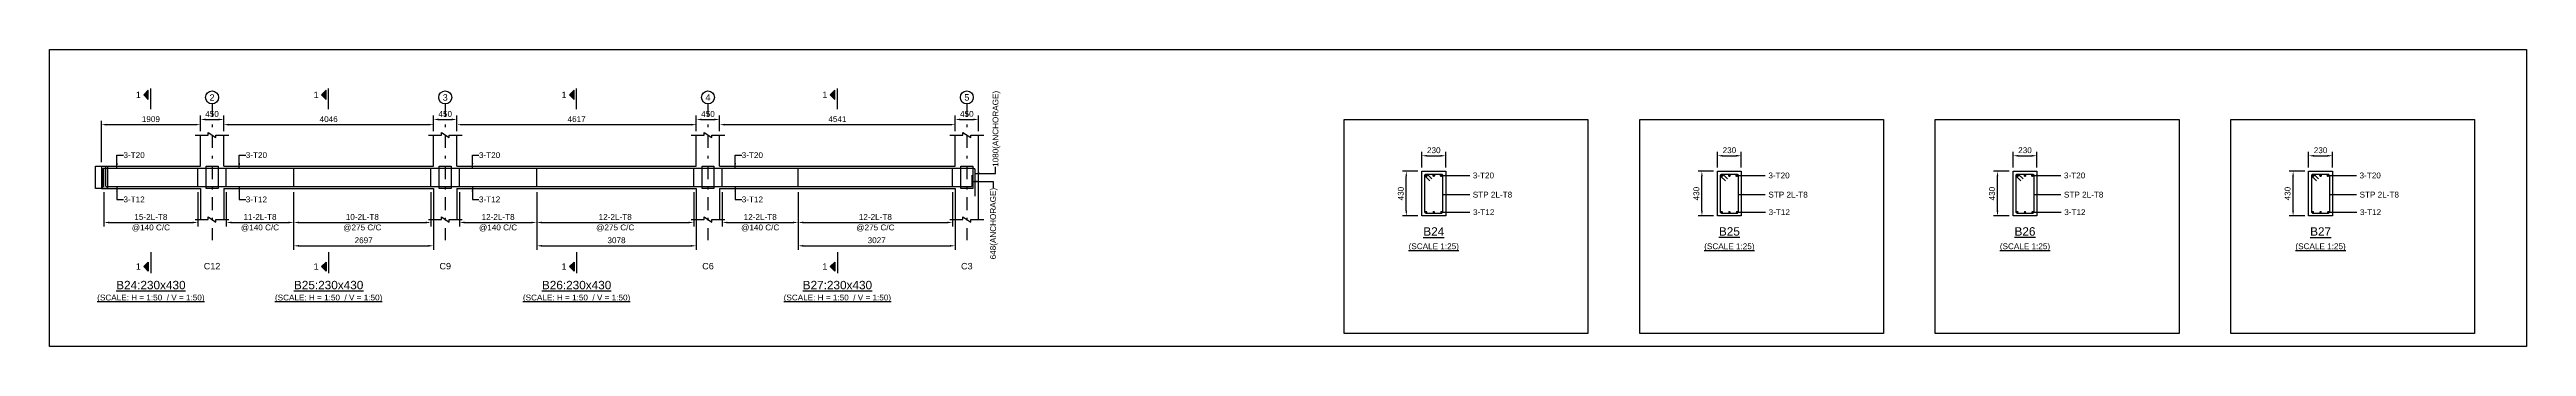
# Model space of a CAD drawing. Header units: inches. Extents: x -2000 to 93976, y -209440 to 3300.
# Drawn here: x -2000 to 93525, y -184280 to -172820 of the extents above; entities that cross this region are included whole.
import ezdxf
from ezdxf.enums import TextEntityAlignment as Align

# ---------------------------------------------------------------- set-up
doc = ezdxf.new("R2010")
doc.units = ezdxf.units.IN
doc.header["$LTSCALE"] = 1000
doc.header["$MEASUREMENT"] = 0
doc.linetypes.add('SCCenter', pattern=[1.2, 0.5, -0.3, 0.1, -0.3])
doc.linetypes.add('SCHidden', pattern=[0.2, 0.1, -0.1])
for name, color, linetype in [('Concrete Line', 2, 'Continuous'), ('Cut Line', 31, 'Continuous'), ('Dimension', 31, 'Continuous'), ('Grid', 8, 'Continuous'), ('Labels', 4, 'Continuous'), ('Labels_Support', 4, 'Continuous'), ('Link', 225, 'Continuous'), ('Reinforcement', 4, 'Continuous'), ('Schedule Border', 60, 'Continuous'), ('Section Mark', 5, 'Continuous'), ('Solid', 25, 'Continuous'), ('Text', 31, 'Continuous'), ('Text_Scale', 31, 'Continuous')]:
    doc.layers.add(name, color=color, linetype=linetype)
doc.styles.add('SC-SansSerif', font='SansSerif')
doc.styles.get("Standard").update_dxf_attribs({"font": 'txt.shx'})
doc.dimstyles.new('SCBBSDimStyl', dxfattribs={"dimtxt": 225, "dimasz": 200, "dimexe": 150, "dimexo": 150, "dimgap": 100, "dimtad": 1, "dimtoh": 1, "dimdec": 0, "dimzin": 0, "dimdsep": 46, "dimtxsty": 'SC-SansSerif', "dimcen": 0.09, "dimclrd": 8, "dimclre": 8, "dimclrt": 31, "dimadec": 0, "dimazin": 0, "dimtfac": 1, "dimtdec": 0, "dimtix": 1, "dimtofl": 0, "dimtmove": 0, "dimatfit": 3, "dimfxl": 1, "dimtolj": 1, "dimtzin": 0, "dimarcsym": 0})
doc.dimstyles.get("Standard").update_dxf_attribs({"dimtxt": 0.18, "dimasz": 200, "dimexe": 0.18, "dimexo": 0.0625, "dimgap": 0.09, "dimtad": 0, "dimtih": 1, "dimtoh": 1, "dimdec": 4, "dimzin": 0, "dimdsep": 46, "dimtxsty": 'Standard', "dimcen": 0.09, "dimadec": 0, "dimazin": 0, "dimtfac": 1, "dimtdec": 4, "dimtofl": 0, "dimtmove": 0, "dimatfit": 3, "dimfxl": 1, "dimtolj": 1, "dimtzin": 0, "dimarcsym": 0})

# ---------------------------------------------------------------- blocks, each defined once
blk = doc.blocks.new('*D133')
at = {"color": 8, "linetype": 'ByBlock', "lineweight": -2}
for p, q in [((100, -178330), (100, -179645)), ((3718, -178330), (3718, -179645)), ((300, -179495), (3518, -179495))]:
    blk.add_line(p, q, dxfattribs=at)
at = {"color": 8}
for points in [[(100, -179495), (300, -179462), (300, -179528)], [(3718, -179495), (3518, -179528), (3518, -179462)]]:
    blk.add_solid(points, dxfattribs=at)
at = {"layer": 'DEFPOINTS', "color": 31}
for p in [(100, -178180), (3718, -178180), (100, -179495)]:
    blk.add_point(p, dxfattribs=at)
at = {"color": 31, "char_height": 225, "attachment_point": 5, "style": 'SC-SansSerif'}
for s, insert in [('\\A1;@140 C/C', (1909, -179708)), ('\\A1;15-2L-T8', (1909, -179282))]:
    blk.add_mtext(s, dxfattribs=dict(at, insert=insert))
blk = doc.blocks.new('*D134')
at = {"color": 8, "linetype": 'ByBlock', "lineweight": -2}
for p, q in [((4818, -178330), (4818, -179645)), ((7415, -178330), (7415, -179645)), ((5018, -179495), (7215, -179495))]:
    blk.add_line(p, q, dxfattribs=at)
at = {"color": 8}
for points in [[(4818, -179495), (5018, -179462), (5018, -179528)], [(7415, -179495), (7215, -179528), (7215, -179462)]]:
    blk.add_solid(points, dxfattribs=at)
at = {"layer": 'DEFPOINTS', "color": 31}
for p in [(4818, -178180), (7415, -178180), (4818, -179495)]:
    blk.add_point(p, dxfattribs=at)
at = {"color": 31, "char_height": 225, "attachment_point": 5, "style": 'SC-SansSerif'}
for s, insert in [('\\A1;@140 C/C', (6117, -179708)), ('\\A1;11-2L-T8', (6117, -179282))]:
    blk.add_mtext(s, dxfattribs=dict(at, insert=insert))
blk = doc.blocks.new('*D135')
at = {"color": 8, "linetype": 'ByBlock', "lineweight": -2}
for p, q in [((7415, -178330), (7415, -179645)), ((12710, -178330), (12710, -179645)), ((7615, -179495), (12510, -179495))]:
    blk.add_line(p, q, dxfattribs=at)
at = {"color": 8}
for points in [[(7415, -179495), (7615, -179462), (7615, -179528)], [(12710, -179495), (12510, -179528), (12510, -179462)]]:
    blk.add_solid(points, dxfattribs=at)
at = {"layer": 'DEFPOINTS', "color": 31}
for p in [(7415, -178180), (12710, -178180), (7415, -179495)]:
    blk.add_point(p, dxfattribs=at)
at = {"color": 31, "char_height": 225, "attachment_point": 5, "style": 'SC-SansSerif'}
for s, insert in [('\\A1;@275 C/C', (10063, -179708)), ('\\A1;10-2L-T8', (10063, -179282))]:
    blk.add_mtext(s, dxfattribs=dict(at, insert=insert))
blk = doc.blocks.new('*D136')
at = {"color": 8, "linetype": 'ByBlock', "lineweight": -2}
for p, q in [((7415, -178330), (7415, -180545)), ((12810, -178330), (12810, -180545)), ((7615, -180395), (12610, -180395))]:
    blk.add_line(p, q, dxfattribs=at)
at = {"color": 8}
for points in [[(7415, -180395), (7615, -180362), (7615, -180428)], [(12810, -180395), (12610, -180428), (12610, -180362)]]:
    blk.add_solid(points, dxfattribs=at)
at = {"layer": 'DEFPOINTS', "color": 31}
for p in [(7415, -178180), (12810, -178180), (7415, -180395)]:
    blk.add_point(p, dxfattribs=at)
at = {"color": 31, "insert": (10113, -180182), "char_height": 225, "attachment_point": 5, "style": 'SC-SansSerif'}
blk.add_mtext('\\A1;2697', dxfattribs=at)
blk = doc.blocks.new('*D137')
at = {"color": 8, "linetype": 'ByBlock', "lineweight": -2}
for p, q in [((13810, -178330), (13810, -179645)), ((16788, -178330), (16788, -179645)), ((14010, -179495), (16588, -179495))]:
    blk.add_line(p, q, dxfattribs=at)
at = {"color": 8}
for points in [[(13810, -179495), (14010, -179462), (14010, -179528)], [(16788, -179495), (16588, -179528), (16588, -179462)]]:
    blk.add_solid(points, dxfattribs=at)
at = {"layer": 'DEFPOINTS', "color": 31}
for p in [(13810, -178180), (16788, -178180), (13810, -179495)]:
    blk.add_point(p, dxfattribs=at)
at = {"color": 31, "char_height": 225, "attachment_point": 5, "style": 'SC-SansSerif'}
for s, insert in [('\\A1;@140 C/C', (15299, -179708)), ('\\A1;12-2L-T8', (15299, -179282))]:
    blk.add_mtext(s, dxfattribs=dict(at, insert=insert))
blk = doc.blocks.new('*D138')
at = {"color": 8, "linetype": 'ByBlock', "lineweight": -2}
for p, q in [((16788, -178330), (16788, -179645)), ((22844, -178330), (22844, -179645)), ((16988, -179495), (22644, -179495))]:
    blk.add_line(p, q, dxfattribs=at)
at = {"color": 8}
for points in [[(16788, -179495), (16988, -179462), (16988, -179528)], [(22844, -179495), (22644, -179528), (22644, -179462)]]:
    blk.add_solid(points, dxfattribs=at)
at = {"layer": 'DEFPOINTS', "color": 31}
for p in [(16788, -178180), (22844, -178180), (16788, -179495)]:
    blk.add_point(p, dxfattribs=at)
at = {"color": 31, "char_height": 225, "attachment_point": 5, "style": 'SC-SansSerif'}
for s, insert in [('\\A1;@275 C/C', (19816, -179708)), ('\\A1;12-2L-T8', (19816, -179282))]:
    blk.add_mtext(s, dxfattribs=dict(at, insert=insert))
blk = doc.blocks.new('*D139')
at = {"color": 8, "linetype": 'ByBlock', "lineweight": -2}
for p, q in [((16788, -178330), (16788, -180545)), ((22944, -178330), (22944, -180545)), ((16988, -180395), (22744, -180395))]:
    blk.add_line(p, q, dxfattribs=at)
at = {"color": 8}
for points in [[(16788, -180395), (16988, -180362), (16988, -180428)], [(22944, -180395), (22744, -180428), (22744, -180362)]]:
    blk.add_solid(points, dxfattribs=at)
at = {"layer": 'DEFPOINTS', "color": 31}
for p in [(16788, -178180), (22944, -178180), (16788, -180395)]:
    blk.add_point(p, dxfattribs=at)
at = {"color": 31, "insert": (19866, -180182), "char_height": 225, "attachment_point": 5, "style": 'SC-SansSerif'}
blk.add_mtext('\\A1;3078', dxfattribs=at)
blk = doc.blocks.new('*D140')
at = {"color": 8, "linetype": 'ByBlock', "lineweight": -2}
for p, q in [((23944, -178330), (23944, -179645)), ((26871, -178330), (26871, -179645)), ((24144, -179495), (26671, -179495))]:
    blk.add_line(p, q, dxfattribs=at)
at = {"color": 8}
for points in [[(23944, -179495), (24144, -179462), (24144, -179528)], [(26871, -179495), (26671, -179528), (26671, -179462)]]:
    blk.add_solid(points, dxfattribs=at)
at = {"layer": 'DEFPOINTS', "color": 31}
for p in [(23944, -178180), (26871, -178180), (23944, -179495)]:
    blk.add_point(p, dxfattribs=at)
at = {"color": 31, "char_height": 225, "attachment_point": 5, "style": 'SC-SansSerif'}
for s, insert in [('\\A1;@140 C/C', (25408, -179708)), ('\\A1;12-2L-T8', (25408, -179282))]:
    blk.add_mtext(s, dxfattribs=dict(at, insert=insert))
blk = doc.blocks.new('*D141')
at = {"color": 8, "linetype": 'ByBlock', "lineweight": -2}
for p, q in [((26871, -178330), (26871, -179645)), ((32826, -178330), (32826, -179645)), ((27071, -179495), (32626, -179495))]:
    blk.add_line(p, q, dxfattribs=at)
at = {"color": 8}
for points in [[(26871, -179495), (27071, -179462), (27071, -179528)], [(32826, -179495), (32626, -179528), (32626, -179462)]]:
    blk.add_solid(points, dxfattribs=at)
at = {"layer": 'DEFPOINTS', "color": 31}
for p in [(26871, -178180), (32826, -178180), (26871, -179495)]:
    blk.add_point(p, dxfattribs=at)
at = {"color": 31, "char_height": 225, "attachment_point": 5, "style": 'SC-SansSerif'}
for s, insert in [('\\A1;@275 C/C', (29849, -179708)), ('\\A1;12-2L-T8', (29849, -179282))]:
    blk.add_mtext(s, dxfattribs=dict(at, insert=insert))
blk = doc.blocks.new('*D142')
at = {"color": 8, "linetype": 'ByBlock', "lineweight": -2}
for p, q in [((26871, -178330), (26871, -180545)), ((32926, -178330), (32926, -180545)), ((27071, -180395), (32726, -180395))]:
    blk.add_line(p, q, dxfattribs=at)
at = {"color": 8}
for points in [[(26871, -180395), (27071, -180362), (27071, -180428)], [(32926, -180395), (32726, -180428), (32726, -180362)]]:
    blk.add_solid(points, dxfattribs=at)
at = {"layer": 'DEFPOINTS', "color": 31}
for p in [(26871, -178180), (32926, -178180), (26871, -180395)]:
    blk.add_point(p, dxfattribs=at)
at = {"color": 31, "insert": (29899, -180182), "char_height": 225, "attachment_point": 5, "style": 'SC-SansSerif'}
blk.add_mtext('\\A1;3027', dxfattribs=at)
blk = doc.blocks.new('*D143')
at = {"color": 8, "linetype": 'ByBlock', "lineweight": -2}
for p, q in [((50925, -177370), (50925, -176770)), ((51125, -176920), (51645, -176920)), ((51845, -177370), (51845, -176770))]:
    blk.add_line(p, q, dxfattribs=at)
at = {"color": 8}
for points in [[(50925, -176920), (51125, -176887), (51125, -176953)], [(51845, -176920), (51645, -176953), (51645, -176887)]]:
    blk.add_solid(points, dxfattribs=at)
at = {"layer": 'DEFPOINTS', "color": 31}
for p in [(50925, -176920), (50925, -177520), (51845, -177520)]:
    blk.add_point(p, dxfattribs=at)
at = {"color": 31, "insert": (51385, -176708), "char_height": 225, "attachment_point": 5, "style": 'SC-SansSerif'}
blk.add_mtext('\\A1;230', dxfattribs=at)
blk = doc.blocks.new('*D144')
at = {"color": 8, "linetype": 'ByBlock', "lineweight": -2}
for p, q in [((50775, -177520), (50175, -177520)), ((50325, -179040), (50325, -177720)), ((50775, -179240), (50175, -179240))]:
    blk.add_line(p, q, dxfattribs=at)
at = {"color": 8}
for points in [[(50325, -177520), (50358, -177720), (50292, -177720)], [(50325, -179240), (50292, -179040), (50358, -179040)]]:
    blk.add_solid(points, dxfattribs=at)
at = {"layer": 'DEFPOINTS', "color": 31}
for p in [(50925, -177520), (50325, -179240), (50925, -179240)]:
    blk.add_point(p, dxfattribs=at)
at = {"color": 31, "insert": (50113, -178380), "char_height": 225, "attachment_point": 5, "rotation": 90, "style": 'SC-SansSerif'}
blk.add_mtext('\\A1;430', dxfattribs=at)
blk = doc.blocks.new('*D145')
at = {"color": 8, "linetype": 'ByBlock', "lineweight": -2}
for p, q in [((62325, -177370), (62325, -176770)), ((62525, -176920), (63045, -176920)), ((63245, -177370), (63245, -176770))]:
    blk.add_line(p, q, dxfattribs=at)
at = {"color": 8}
for points in [[(62325, -176920), (62525, -176887), (62525, -176953)], [(63245, -176920), (63045, -176953), (63045, -176887)]]:
    blk.add_solid(points, dxfattribs=at)
at = {"layer": 'DEFPOINTS', "color": 31}
for p in [(62325, -176920), (62325, -177520), (63245, -177520)]:
    blk.add_point(p, dxfattribs=at)
at = {"color": 31, "insert": (62785, -176708), "char_height": 225, "attachment_point": 5, "style": 'SC-SansSerif'}
blk.add_mtext('\\A1;230', dxfattribs=at)
blk = doc.blocks.new('*D146')
at = {"color": 8, "linetype": 'ByBlock', "lineweight": -2}
for p, q in [((62175, -177520), (61575, -177520)), ((61725, -179040), (61725, -177720)), ((62175, -179240), (61575, -179240))]:
    blk.add_line(p, q, dxfattribs=at)
at = {"color": 8}
for points in [[(61725, -177520), (61758, -177720), (61692, -177720)], [(61725, -179240), (61692, -179040), (61758, -179040)]]:
    blk.add_solid(points, dxfattribs=at)
at = {"layer": 'DEFPOINTS', "color": 31}
for p in [(62325, -177520), (61725, -179240), (62325, -179240)]:
    blk.add_point(p, dxfattribs=at)
at = {"color": 31, "insert": (61513, -178380), "char_height": 225, "attachment_point": 5, "rotation": 90, "style": 'SC-SansSerif'}
blk.add_mtext('\\A1;430', dxfattribs=at)
blk = doc.blocks.new('*D147')
at = {"color": 8, "linetype": 'ByBlock', "lineweight": -2}
for p, q in [((73725, -177370), (73725, -176770)), ((73925, -176920), (74445, -176920)), ((74645, -177370), (74645, -176770))]:
    blk.add_line(p, q, dxfattribs=at)
at = {"color": 8}
for points in [[(73725, -176920), (73925, -176887), (73925, -176953)], [(74645, -176920), (74445, -176953), (74445, -176887)]]:
    blk.add_solid(points, dxfattribs=at)
at = {"layer": 'DEFPOINTS', "color": 31}
for p in [(73725, -176920), (73725, -177520), (74645, -177520)]:
    blk.add_point(p, dxfattribs=at)
at = {"color": 31, "insert": (74185, -176708), "char_height": 225, "attachment_point": 5, "style": 'SC-SansSerif'}
blk.add_mtext('\\A1;230', dxfattribs=at)
blk = doc.blocks.new('*D148')
at = {"color": 8, "linetype": 'ByBlock', "lineweight": -2}
for p, q in [((73575, -177520), (72975, -177520)), ((73125, -179040), (73125, -177720)), ((73575, -179240), (72975, -179240))]:
    blk.add_line(p, q, dxfattribs=at)
at = {"color": 8}
for points in [[(73125, -177520), (73158, -177720), (73092, -177720)], [(73125, -179240), (73092, -179040), (73158, -179040)]]:
    blk.add_solid(points, dxfattribs=at)
at = {"layer": 'DEFPOINTS', "color": 31}
for p in [(73725, -177520), (73125, -179240), (73725, -179240)]:
    blk.add_point(p, dxfattribs=at)
at = {"color": 31, "insert": (72913, -178380), "char_height": 225, "attachment_point": 5, "rotation": 90, "style": 'SC-SansSerif'}
blk.add_mtext('\\A1;430', dxfattribs=at)
blk = doc.blocks.new('*D149')
at = {"color": 8, "linetype": 'ByBlock', "lineweight": -2}
for p, q in [((85125, -177370), (85125, -176770)), ((85325, -176920), (85845, -176920)), ((86045, -177370), (86045, -176770))]:
    blk.add_line(p, q, dxfattribs=at)
at = {"color": 8}
for points in [[(85125, -176920), (85325, -176887), (85325, -176953)], [(86045, -176920), (85845, -176953), (85845, -176887)]]:
    blk.add_solid(points, dxfattribs=at)
at = {"layer": 'DEFPOINTS', "color": 31}
for p in [(85125, -176920), (85125, -177520), (86045, -177520)]:
    blk.add_point(p, dxfattribs=at)
at = {"color": 31, "insert": (85585, -176708), "char_height": 225, "attachment_point": 5, "style": 'SC-SansSerif'}
blk.add_mtext('\\A1;230', dxfattribs=at)
blk = doc.blocks.new('*D150')
at = {"color": 8, "linetype": 'ByBlock', "lineweight": -2}
for p, q in [((84975, -177520), (84375, -177520)), ((84525, -179040), (84525, -177720)), ((84975, -179240), (84375, -179240))]:
    blk.add_line(p, q, dxfattribs=at)
at = {"color": 8}
for points in [[(84525, -177520), (84558, -177720), (84492, -177720)], [(84525, -179240), (84492, -179040), (84558, -179040)]]:
    blk.add_solid(points, dxfattribs=at)
at = {"layer": 'DEFPOINTS', "color": 31}
for p in [(85125, -177520), (84525, -179240), (85125, -179240)]:
    blk.add_point(p, dxfattribs=at)
at = {"color": 31, "insert": (84313, -178380), "char_height": 225, "attachment_point": 5, "rotation": 90, "style": 'SC-SansSerif'}
blk.add_mtext('\\A1;430', dxfattribs=at)
blk = doc.blocks.new('*D151')
at = {"color": 8, "linetype": 'ByBlock', "lineweight": -2}
for p, q in [((0, -177170), (0, -175570)), ((200, -175720), (3618, -175720)), ((3818, -175970), (3818, -175570))]:
    blk.add_line(p, q, dxfattribs=at)
at = {"color": 8}
for points in [[(0, -175720), (200, -175687), (200, -175753)], [(3818, -175720), (3618, -175753), (3618, -175687)]]:
    blk.add_solid(points, dxfattribs=at)
at = {"layer": 'DEFPOINTS', "color": 31}
for p in [(0, -175720), (3818, -176120), (0, -177320)]:
    blk.add_point(p, dxfattribs=at)
at = {"color": 31, "insert": (1909, -175508), "char_height": 225, "attachment_point": 5, "style": 'SC-SansSerif'}
blk.add_mtext('\\A1;1909', dxfattribs=at)
blk = doc.blocks.new('*D152')
at = {"color": 8, "linetype": 'ByBlock', "lineweight": -2}
for p, q in [((4718, -175970), (4718, -175570)), ((4918, -175720), (12610, -175720)), ((12810, -175970), (12810, -175570))]:
    blk.add_line(p, q, dxfattribs=at)
at = {"color": 8}
for points in [[(4718, -175720), (4918, -175687), (4918, -175753)], [(12810, -175720), (12610, -175753), (12610, -175687)]]:
    blk.add_solid(points, dxfattribs=at)
at = {"layer": 'DEFPOINTS', "color": 31}
for p in [(4718, -175720), (4718, -176120), (12810, -176120)]:
    blk.add_point(p, dxfattribs=at)
at = {"color": 31, "insert": (8764, -175508), "char_height": 225, "attachment_point": 5, "style": 'SC-SansSerif'}
blk.add_mtext('\\A1;4046', dxfattribs=at)
blk = doc.blocks.new('*D153')
at = {"color": 8, "linetype": 'ByBlock', "lineweight": -2}
for p, q in [((13710, -175970), (13710, -175570)), ((13910, -175720), (22744, -175720)), ((22944, -175970), (22944, -175570))]:
    blk.add_line(p, q, dxfattribs=at)
at = {"color": 8}
for points in [[(13710, -175720), (13910, -175687), (13910, -175753)], [(22944, -175720), (22744, -175753), (22744, -175687)]]:
    blk.add_solid(points, dxfattribs=at)
at = {"layer": 'DEFPOINTS', "color": 31}
for p in [(13710, -175720), (13710, -176120), (22944, -176120)]:
    blk.add_point(p, dxfattribs=at)
at = {"color": 31, "insert": (18327, -175508), "char_height": 225, "attachment_point": 5, "style": 'SC-SansSerif'}
blk.add_mtext('\\A1;4617', dxfattribs=at)
blk = doc.blocks.new('*D154')
at = {"color": 8, "linetype": 'ByBlock', "lineweight": -2}
for p, q in [((23844, -175970), (23844, -175570)), ((24044, -175720), (32726, -175720)), ((32926, -175970), (32926, -175570))]:
    blk.add_line(p, q, dxfattribs=at)
at = {"color": 8}
for points in [[(23844, -175720), (24044, -175687), (24044, -175753)], [(32926, -175720), (32726, -175753), (32726, -175687)]]:
    blk.add_solid(points, dxfattribs=at)
at = {"layer": 'DEFPOINTS', "color": 31}
for p in [(23844, -175720), (23844, -176120), (32926, -176120)]:
    blk.add_point(p, dxfattribs=at)
at = {"color": 31, "insert": (28385, -175508), "char_height": 225, "attachment_point": 5, "style": 'SC-SansSerif'}
blk.add_mtext('\\A1;4541', dxfattribs=at)
blk = doc.blocks.new('*D155')
at = {"color": 8, "linetype": 'ByBlock', "lineweight": -2}
for p, q in [((3818, -175970), (3818, -175370)), ((4018, -175520), (4518, -175520)), ((4718, -175970), (4718, -175370))]:
    blk.add_line(p, q, dxfattribs=at)
at = {"color": 8}
for points in [[(3818, -175520), (4018, -175487), (4018, -175553)], [(4718, -175520), (4518, -175553), (4518, -175487)]]:
    blk.add_solid(points, dxfattribs=at)
at = {"layer": 'DEFPOINTS', "color": 31}
for p in [(3818, -175520), (3818, -176120), (4718, -176120)]:
    blk.add_point(p, dxfattribs=at)
at = {"color": 31, "insert": (4268, -175308), "char_height": 225, "attachment_point": 5, "style": 'SC-SansSerif'}
blk.add_mtext('\\A1;450', dxfattribs=at)
blk = doc.blocks.new('*D156')
at = {"color": 8, "linetype": 'ByBlock', "lineweight": -2}
for p, q in [((12810, -175970), (12810, -175370)), ((13010, -175520), (13510, -175520)), ((13710, -175970), (13710, -175370))]:
    blk.add_line(p, q, dxfattribs=at)
at = {"color": 8}
for points in [[(12810, -175520), (13010, -175487), (13010, -175553)], [(13710, -175520), (13510, -175553), (13510, -175487)]]:
    blk.add_solid(points, dxfattribs=at)
at = {"layer": 'DEFPOINTS', "color": 31}
for p in [(12810, -175520), (12810, -176120), (13710, -176120)]:
    blk.add_point(p, dxfattribs=at)
at = {"color": 31, "insert": (13260, -175308), "char_height": 225, "attachment_point": 5, "style": 'SC-SansSerif'}
blk.add_mtext('\\A1;450', dxfattribs=at)
blk = doc.blocks.new('*D157')
at = {"color": 8, "linetype": 'ByBlock', "lineweight": -2}
for p, q in [((22944, -175970), (22944, -175370)), ((23144, -175520), (23644, -175520)), ((23844, -175970), (23844, -175370))]:
    blk.add_line(p, q, dxfattribs=at)
at = {"color": 8}
for points in [[(22944, -175520), (23144, -175487), (23144, -175553)], [(23844, -175520), (23644, -175553), (23644, -175487)]]:
    blk.add_solid(points, dxfattribs=at)
at = {"layer": 'DEFPOINTS', "color": 31}
for p in [(22944, -175520), (22944, -176120), (23844, -176120)]:
    blk.add_point(p, dxfattribs=at)
at = {"color": 31, "insert": (23394, -175308), "char_height": 225, "attachment_point": 5, "style": 'SC-SansSerif'}
blk.add_mtext('\\A1;450', dxfattribs=at)
blk = doc.blocks.new('*D158')
at = {"color": 8, "linetype": 'ByBlock', "lineweight": -2}
for p, q in [((32926, -175970), (32926, -175370)), ((33126, -175520), (33626, -175520)), ((33826, -175970), (33826, -175370))]:
    blk.add_line(p, q, dxfattribs=at)
at = {"color": 8}
for points in [[(32926, -175520), (33126, -175487), (33126, -175553)], [(33826, -175520), (33626, -175553), (33626, -175487)]]:
    blk.add_solid(points, dxfattribs=at)
at = {"layer": 'DEFPOINTS', "color": 31}
for p in [(32926, -175520), (32926, -176120), (33826, -176120)]:
    blk.add_point(p, dxfattribs=at)
at = {"color": 31, "insert": (33376, -175308), "char_height": 225, "attachment_point": 5, "style": 'SC-SansSerif'}
blk.add_mtext('\\A1;450', dxfattribs=at)

msp = doc.modelspace()

# ---------------------------------------------------------------- hatches: boundary and pattern name
at = {"layer": 'Solid'}
for points in [[(1809, -174395), (1634, -174570), (1809, -174745), (1809, -174395)], [(8664.5, -174395), (8489.5, -174570), (8664.5, -174745), (8664.5, -174395)], [(18227.5, -174395), (18052.5, -174570), (18227.5, -174745), (18227.5, -174395)], [(28285.5, -174395), (28110.5, -174570), (28285.5, -174745), (28285.5, -174395)], [(1809, -181370), (1634, -181195), (1809, -181020), (1809, -181370)], [(8664.5, -181370), (8489.5, -181195), (8664.5, -181020), (8664.5, -181370)], [(18227.5, -181370), (18052.5, -181195), (18227.5, -181020), (18227.5, -181370)], [(28285.5, -181370), (28110.5, -181195), (28285.5, -181020), (28285.5, -181370)]]:
    msp.add_hatch(color=256, dxfattribs=at).paths.add_polyline_path(points, flags=0)

# ---------------------------------------------------------------- linework, layer by layer
at = {"layer": 'Concrete Line'}
for p, q in [((3818, -177320), (3818, -176120)), ((4718, -177320), (4718, -176120)), ((12810, -177320), (12810, -176120)), ((13710, -177320), (13710, -176120)), ((22944, -177320), (22944, -176120)), ((23844, -177320), (23844, -176120)), ((32926, -177320), (32926, -176120)), ((33826, -179380), (33826, -176120)), ((0, -177320), (0, -178180)), ((3818, -178180), (3818, -179380)), ((4718, -178180), (4718, -179380)), ((12810, -178180), (12810, -179380)), ((13710, -178180), (13710, -179380)), ((22944, -178180), (22944, -179380)), ((23844, -178180), (23844, -179380)), ((32926, -178180), (32926, -179380))]:
    msp.add_line(p, q, dxfattribs=at)
for points in [[(-230, -177320), (230, -177320), (230, -177320), (230, -178180), (230, -178180), (-230, -178180), (-230, -178180), (-230, -177320)], [(4038, -177320), (4498, -177320), (4498, -177320), (4498, -178180), (4498, -178180), (4038, -178180), (4038, -178180), (4038, -177320)], [(13030, -177320), (13490, -177320), (13490, -177320), (13490, -178180), (13490, -178180), (13030, -178180), (13030, -178180), (13030, -177320)], [(23164, -177320), (23624, -177320), (23624, -177320), (23624, -178180), (23624, -178180), (23164, -178180), (23164, -178180), (23164, -177320)], [(33146, -177320), (33606, -177320), (33606, -177320), (33606, -178180), (33606, -178180), (33146, -178180), (33146, -178180), (33146, -177320)], [(50925, -177520), (51845, -177520), (51845, -179240), (50925, -179240)], [(62325, -177520), (63245, -177520), (63245, -179240), (62325, -179240)], [(73725, -177520), (74645, -177520), (74645, -179240), (73725, -179240)], [(85125, -177520), (86045, -177520), (86045, -179240), (85125, -179240)]]:
    msp.add_lwpolyline(points, close=True, dxfattribs=at)
at = {"layer": 'Concrete Line', "linetype": 'SCHidden'}
for points in [[(-230, -177320), (230, -177320), (230, -177320), (230, -178180), (230, -178180), (-230, -178180), (-230, -178180), (-230, -177320)], [(4038, -177320), (4498, -177320), (4498, -177320), (4498, -178180), (4498, -178180), (4038, -178180), (4038, -178180), (4038, -177320)], [(13030, -177320), (13490, -177320), (13490, -177320), (13490, -178180), (13490, -178180), (13030, -178180), (13030, -178180), (13030, -177320)], [(23164, -177320), (23624, -177320), (23624, -177320), (23624, -178180), (23624, -178180), (23164, -178180), (23164, -178180), (23164, -177320)], [(33146, -177320), (33606, -177320), (33606, -177320), (33606, -178180), (33606, -178180), (33146, -178180), (33146, -178180), (33146, -177320)]]:
    msp.add_lwpolyline(points, close=True, dxfattribs=at)
at = {"layer": 'Concrete Line'}
for points in [[(0, -177320), (3818, -177320)], [(4718, -177320), (12810, -177320)], [(13710, -177320), (22944, -177320)], [(23844, -177320), (32926, -177320)], [(0, -178180), (3818, -178180)], [(4718, -178180), (12810, -178180)], [(13710, -178180), (22944, -178180)], [(23844, -178180), (32926, -178180)]]:
    msp.add_lwpolyline(points, dxfattribs=at)
at = {"layer": 'Cut Line'}
for points in [[(3618, -176120), (4118, -176120), (4118, -176020), (4418, -176220), (4418, -176120), (4918, -176120)], [(12610, -176120), (13110, -176120), (13110, -176020), (13410, -176220), (13410, -176120), (13910, -176120)], [(22744, -176120), (23244, -176120), (23244, -176020), (23544, -176220), (23544, -176120), (24044, -176120)], [(32726, -176120), (33226, -176120), (33226, -176020), (33526, -176220), (33526, -176120), (34026, -176120)], [(3618, -179380), (4118, -179380), (4118, -179280), (4418, -179480), (4418, -179380), (4918, -179380)], [(12610, -179380), (13110, -179380), (13110, -179280), (13410, -179480), (13410, -179380), (13910, -179380)], [(22744, -179380), (23244, -179380), (23244, -179280), (23544, -179480), (23544, -179380), (24044, -179380)], [(32726, -179380), (33226, -179380), (33226, -179280), (33526, -179480), (33526, -179380), (34026, -179380)]]:
    msp.add_lwpolyline(points, dxfattribs=at)
at = {"layer": 'Grid', "linetype": 'SCCenter'}
for p, q in [((4268, -174920), (4268, -180180)), ((13260, -174920), (13260, -180180)), ((23394, -174920), (23394, -180180)), ((33376, -174920), (33376, -180180))]:
    msp.add_line(p, q, dxfattribs=at)
at = {"layer": 'Grid'}
for centre in [(4268, -174670), (13260, -174670), (23394, -174670), (33376, -174670)]:
    msp.add_circle(centre, 250, dxfattribs=at)
at = {"layer": 'Link'}
for p, q in [((100, -178120), (100, -177380)), ((3718, -178120), (3718, -177380)), ((4818, -178120), (4818, -177380)), ((7415.3, -178120), (7415.3, -177380)), ((12710, -178120), (12710, -177380)), ((13810, -178120), (13810, -177380)), ((16788, -178120), (16788, -177380)), ((22844, -178120), (22844, -177380)), ((23944, -178120), (23944, -177380)), ((26871.3, -178120), (26871.3, -177380)), ((32826, -178120), (32826, -177380))]:
    msp.add_line(p, q, dxfattribs=at)
for points in [[(51230.4, -177889.8), (51061.3, -177719.5, -0.6669025), (51101, -177624), (51669, -177624, -0.4142136), (51725, -177680), (51725, -179096, -0.4142136), (51679, -179142), (51091, -179142, -0.4142136), (51045, -179096), (51045, -177680, -0.6694563), (51140.7, -177640.5), (51309.9, -177810.8)], [(62630.4, -177889.8), (62461.3, -177719.5, -0.6669025), (62501, -177624), (63069, -177624, -0.4142136), (63125, -177680), (63125, -179096, -0.4142136), (63079, -179142), (62491, -179142, -0.4142136), (62445, -179096), (62445, -177680, -0.6694563), (62540.7, -177640.5), (62709.9, -177810.8)], [(74030.4, -177889.8), (73861.3, -177719.5, -0.6669025), (73901, -177624), (74469, -177624, -0.4142136), (74525, -177680), (74525, -179096, -0.4142136), (74479, -179142), (73891, -179142, -0.4142136), (73845, -179096), (73845, -177680, -0.6694563), (73940.7, -177640.5), (74109.9, -177810.8)], [(85430.4, -177889.8), (85261.3, -177719.5, -0.6669025), (85301, -177624), (85869, -177624, -0.4142136), (85925, -177680), (85925, -179096, -0.4142136), (85879, -179142), (85291, -179142, -0.4142136), (85245, -179096), (85245, -177680, -0.6694563), (85340.7, -177640.5), (85509.9, -177810.8)]]:
    msp.add_lwpolyline(points, format="xyb", dxfattribs=at)
at = {"layer": 'Reinforcement'}
for points in [[(60, -178150), (60, -177450, -0.4142136), (110, -177400), (33631, -177400, -0.4142135), (33681, -177450), (33681, -178484)], [(156, -177350), (156, -178058, 0.4142136), (206, -178108), (33538.3, -178108, 0.4142138), (33588.3, -178058), (33588.3, -177664)]]:
    msp.add_lwpolyline(points, format="xyb", dxfattribs=at)
for points, const_width in [([(51073, -177680, 1), (51129, -177680, 1)], 56), ([(51357, -177680, 1), (51413, -177680, 1)], 56), ([(51641, -177680, 1), (51697, -177680, 1)], 56), ([(62473, -177680, 1), (62529, -177680, 1)], 56), ([(62757, -177680, 1), (62813, -177680, 1)], 56), ([(63041, -177680, 1), (63097, -177680, 1)], 56), ([(73873, -177680, 1), (73929, -177680, 1)], 56), ([(74157, -177680, 1), (74213, -177680, 1)], 56), ([(74441, -177680, 1), (74497, -177680, 1)], 56), ([(85273, -177680, 1), (85329, -177680, 1)], 56), ([(85557, -177680, 1), (85613, -177680, 1)], 56), ([(85841, -177680, 1), (85897, -177680, 1)], 56), ([(51068, -179096, 1), (51114, -179096, 1)], 46), ([(51362, -179096, 1), (51408, -179096, 1)], 46), ([(51656, -179096, 1), (51702, -179096, 1)], 46), ([(62468, -179096, 1), (62514, -179096, 1)], 46), ([(62762, -179096, 1), (62808, -179096, 1)], 46), ([(63056, -179096, 1), (63102, -179096, 1)], 46), ([(73868, -179096, 1), (73914, -179096, 1)], 46), ([(74162, -179096, 1), (74208, -179096, 1)], 46), ([(74456, -179096, 1), (74502, -179096, 1)], 46), ([(85268, -179096, 1), (85314, -179096, 1)], 46), ([(85562, -179096, 1), (85608, -179096, 1)], 46), ([(85856, -179096, 1), (85902, -179096, 1)], 46)]:
    msp.add_lwpolyline(points, format="xyb", close=True, dxfattribs=dict(at, const_width=const_width))
at = {"layer": 'Schedule Border'}
for points in [[(-2000, -172820), (93525, -172820), (93525, -184280), (-2000, -184280)], [(47925, -175520), (57325, -175520), (57325, -183780), (47925, -183780)], [(59325, -175520), (68725, -175520), (68725, -183780), (59325, -183780)], [(70725, -175520), (80125, -175520), (80125, -183780), (70725, -183780)], [(82125, -175520), (91525, -175520), (91525, -183780), (82125, -183780)]]:
    msp.add_lwpolyline(points, close=True, dxfattribs=at)
at = {"layer": 'Section Mark'}
for points in [[(1809, -174395), (1634, -174570), (1809, -174745), (1809, -174395)], [(1909, -175120), (1909, -174320)], [(8664.5, -174395), (8489.5, -174570), (8664.5, -174745), (8664.5, -174395)], [(8764.5, -175120), (8764.5, -174320)], [(18227.5, -174395), (18052.5, -174570), (18227.5, -174745), (18227.5, -174395)], [(18327.5, -175120), (18327.5, -174320)], [(28285.5, -174395), (28110.5, -174570), (28285.5, -174745), (28285.5, -174395)], [(28385.5, -175120), (28385.5, -174320)], [(1809, -181370), (1634, -181195), (1809, -181020), (1809, -181370)], [(1909, -180645), (1909, -181445)], [(8664.5, -181370), (8489.5, -181195), (8664.5, -181020), (8664.5, -181370)], [(8764.5, -180645), (8764.5, -181445)], [(18227.5, -181370), (18052.5, -181195), (18227.5, -181020), (18227.5, -181370)], [(18327.5, -180645), (18327.5, -181445)], [(28285.5, -181370), (28110.5, -181195), (28285.5, -181020), (28285.5, -181370)], [(28385.5, -180645), (28385.5, -181445)]]:
    msp.add_lwpolyline(points, dxfattribs=at)

# ---------------------------------------------------------------- texts
at = {"layer": 'Grid', "style": 'SC-SansSerif'}
for s, p in [('2', (4268, -174670)), ('3', (13260, -174670)), ('4', (23394, -174670)), ('5', (33376, -174670))]:
    msp.add_text(s, height=250, dxfattribs=at).set_placement(p, align=Align.MIDDLE)
at = {"layer": 'Labels', "style": 'SC-SansSerif'}
for s, p in [('%%uB24', (51385, -179840)), ('%%uB25', (62785, -179840)), ('%%uB26', (74185, -179840)), ('%%uB27', (85585, -179840))]:
    msp.add_text(s, height=325, dxfattribs=at).set_placement(p, align=Align.MIDDLE)
for s, p in [('%%uB24:230x430', (1909, -182170)), ('%%uB25:230x430', (8764, -182170)), ('%%uB26:230x430', (18327, -182170)), ('%%uB27:230x430', (28385, -182170))]:
    msp.add_text(s, height=325, dxfattribs=at).set_placement(p, align=Align.BOTTOM_CENTER)
at = {"layer": 'Labels_Support', "style": 'SC-SansSerif'}
for s, p in [('C12', (4268, -181380)), ('C9', (13260, -181380)), ('C6', (23394, -181380)), ('C3', (33376, -181380))]:
    msp.add_text(s, height=250, dxfattribs=at).set_placement(p, align=Align.BOTTOM_CENTER)
at = {"layer": 'Section Mark', "style": 'SC-SansSerif'}
for p in [(1521.5, -174570), (8377, -174570), (17940, -174570), (27998, -174570), (1521.5, -181195), (8377, -181195), (17940, -181195), (27998, -181195)]:
    msp.add_text('1', height=250, dxfattribs=at).set_placement(p, align=Align.MIDDLE_RIGHT)
at = {"layer": 'Text', "style": 'SC-SansSerif'}
msp.add_text('1080(ANCHORAGE)', height=225, rotation=90, dxfattribs=at).set_placement((34482, -177350), align=Align.MIDDLE_LEFT)
for s, p in [('3-T20', (850, -176895)), ('3-T20', (5568, -176895)), ('3-T20', (14560, -176895)), ('3-T20', (24693.5, -176895)), ('3-T20', (52889, -177680)), ('3-T20', (64289, -177680)), ('3-T20', (75689, -177680)), ('3-T20', (87089, -177680)), ('3-T12', (850, -178605)), ('3-T12', (5568, -178605)), ('3-T12', (14561, -178605)), ('3-T12', (24696, -178605)), ('STP 2L-T8', (52889, -178420)), ('STP 2L-T8', (64289, -178420)), ('STP 2L-T8', (75689, -178420)), ('STP 2L-T8', (87089, -178420)), ('3-T12', (52899, -179096)), ('3-T12', (64299, -179096)), ('3-T12', (75699, -179096)), ('3-T12', (87099, -179096))]:
    msp.add_text(s, height=225, dxfattribs=at).set_placement(p, align=Align.MIDDLE_LEFT)
msp.add_text('648(ANCHORAGE)', height=225, rotation=90, dxfattribs=at).set_placement((34386, -178158), align=Align.MIDDLE_RIGHT)
for p in [(51385, -180440), (62785, -180440), (74185, -180440), (85585, -180440)]:
    msp.add_text('%%u(SCALE 1:25)', height=225, dxfattribs=at).set_placement(p, align=Align.MIDDLE)
at = {"layer": 'Text_Scale', "style": 'SC-SansSerif'}
for p in [(1909, -182570), (8764, -182570), (18327, -182570), (28385, -182570)]:
    msp.add_text('%%u(SCALE: H = 1:50  / V = 1:50)', height=225, dxfattribs=at).set_placement(p, align=Align.BOTTOM_CENTER)

# ---------------------------------------------------------------- dimensions: what is measured, and where the dimension line sits
at = {"layer": 'Dimension'}
for base, p1, p2, text, picture, middle in [((3818, -175720), (0, -177320), (3818, -176120), '1909', '*D151', (1909, -175720)), ((4718, -175520), (3818, -176120), (4718, -176120), '450', '*D155', (4268, -175520)), ((12810, -175720), (4718, -176120), (12810, -176120), '4046', '*D152', (8764, -175720)), ((13710, -175520), (12810, -176120), (13710, -176120), '450', '*D156', (13260, -175520)), ((22944, -175720), (13710, -176120), (22944, -176120), '4617', '*D153', (18327, -175720)), ((23844, -175520), (22944, -176120), (23844, -176120), '450', '*D157', (23394, -175520)), ((32926, -175720), (23844, -176120), (32926, -176120), '4541', '*D154', (28385, -175720)), ((33826, -175520), (32926, -176120), (33826, -176120), '450', '*D158', (33376, -175520)), ((3718, -179495), (100, -178180), (3718, -178180), '15-2L-T8\\X@140 C/C', '*D133', (1909, -179495)), ((7415.3, -179495), (4818, -178180), (7415.3, -178180), '11-2L-T8\\X@140 C/C', '*D134', (6116.7, -179495)), ((12710, -179495), (7415.3, -178180), (12710, -178180), '10-2L-T8\\X@275 C/C', '*D135', (10062.7, -179495)), ((12810, -180395), (7415.3, -178180), (12810, -178180), '2697', '*D136', (10112.7, -180395)), ((16788, -179495), (13810, -178180), (16788, -178180), '12-2L-T8\\X@140 C/C', '*D137', (15299, -179495)), ((22844, -179495), (16788, -178180), (22844, -178180), '12-2L-T8\\X@275 C/C', '*D138', (19816, -179495)), ((22944, -180395), (16788, -178180), (22944, -178180), '3078', '*D139', (19866, -180395)), ((26871.3, -179495), (23944, -178180), (26871.3, -178180), '12-2L-T8\\X@140 C/C', '*D140', (25407.7, -179495)), ((32826, -179495), (26871.3, -178180), (32826, -178180), '12-2L-T8\\X@275 C/C', '*D141', (29848.7, -179495)), ((32926, -180395), (26871.3, -178180), (32926, -178180), '3027', '*D142', (29898.7, -180395))]:
    dim = msp.add_linear_dim(base=base, p1=p1, p2=p2, text=text, dimstyle='SCBBSDimStyl', dxfattribs=at)
    dim.commit()
    dim.dimension.update_dxf_attribs({"geometry": picture, "text_midpoint": middle})
for base, p1, p2, angle, text, picture, middle in [((51845, -176920), (50925, -177520), (51845, -177520), 0, '230', '*D143', (51385, -176920)), ((63245, -176920), (62325, -177520), (63245, -177520), 0, '230', '*D145', (62785, -176920)), ((74645, -176920), (73725, -177520), (74645, -177520), 0, '230', '*D147', (74185, -176920)), ((86045, -176920), (85125, -177520), (86045, -177520), 0, '230', '*D149', (85585, -176920)), ((50325, -177520), (50925, -179240), (50925, -177520), 90, '430', '*D144', (50325, -178380)), ((61725, -177520), (62325, -179240), (62325, -177520), 90, '430', '*D146', (61725, -178380)), ((73125, -177520), (73725, -179240), (73725, -177520), 90, '430', '*D148', (73125, -178380)), ((84525, -177520), (85125, -179240), (85125, -177520), 90, '430', '*D150', (84525, -178380))]:
    dim = msp.add_linear_dim(base=base, p1=p1, p2=p2, angle=angle, text=text, dimstyle='SCBBSDimStyl', override={"dimjust": 0}, dxfattribs=at)
    dim.commit()
    dim.dimension.update_dxf_attribs({"geometry": picture, "text_midpoint": middle, "dimtype": 129})

# ---------------------------------------------------------------- leaders
at = {"layer": 'Dimension', "color": 8}
for points, dimstyle in [([(600, -177400), (600, -176895), (850, -176895)], 'Standard'), ([(5318, -177400), (5318, -176895), (5568, -176895)], 'Standard'), ([(14310, -177400), (14310, -176895), (14560, -176895)], 'Standard'), ([(24443.5, -177400), (24443.5, -176895), (24693.5, -176895)], 'Standard'), ([(33682, -177600), (34482, -177600), (34482, -177350)], 'Standard'), ([(51669, -177680), (52169, -177680), (52769, -177680)], 'SCBBSDimStyl'), ([(63069, -177680), (63569, -177680), (64169, -177680)], 'SCBBSDimStyl'), ([(74469, -177680), (74969, -177680), (75569, -177680)], 'SCBBSDimStyl'), ([(85869, -177680), (86369, -177680), (86969, -177680)], 'SCBBSDimStyl'), ([(600, -178108), (600, -178605), (850, -178605)], 'Standard'), ([(5318, -178108), (5318, -178605), (5568, -178605)], 'Standard'), ([(14311, -178108), (14311, -178605), (14561, -178605)], 'Standard'), ([(24446, -178108), (24446, -178605), (24696, -178605)], 'Standard'), ([(33586, -177908), (34386, -177908), (34386, -178158)], 'Standard'), ([(51725, -178420), (52769, -178420)], 'SCBBSDimStyl'), ([(63125, -178420), (64169, -178420)], 'SCBBSDimStyl'), ([(74525, -178420), (75569, -178420)], 'SCBBSDimStyl'), ([(85925, -178420), (86969, -178420)], 'SCBBSDimStyl'), ([(51679, -179096), (52179, -179096), (52779, -179096)], 'SCBBSDimStyl'), ([(63079, -179096), (63579, -179096), (64179, -179096)], 'SCBBSDimStyl'), ([(74479, -179096), (74979, -179096), (75579, -179096)], 'SCBBSDimStyl'), ([(85879, -179096), (86379, -179096), (86979, -179096)], 'SCBBSDimStyl')]:
    msp.add_leader(points, dimstyle=dimstyle, dxfattribs=at)

doc.saveas('drawing.dxf')
